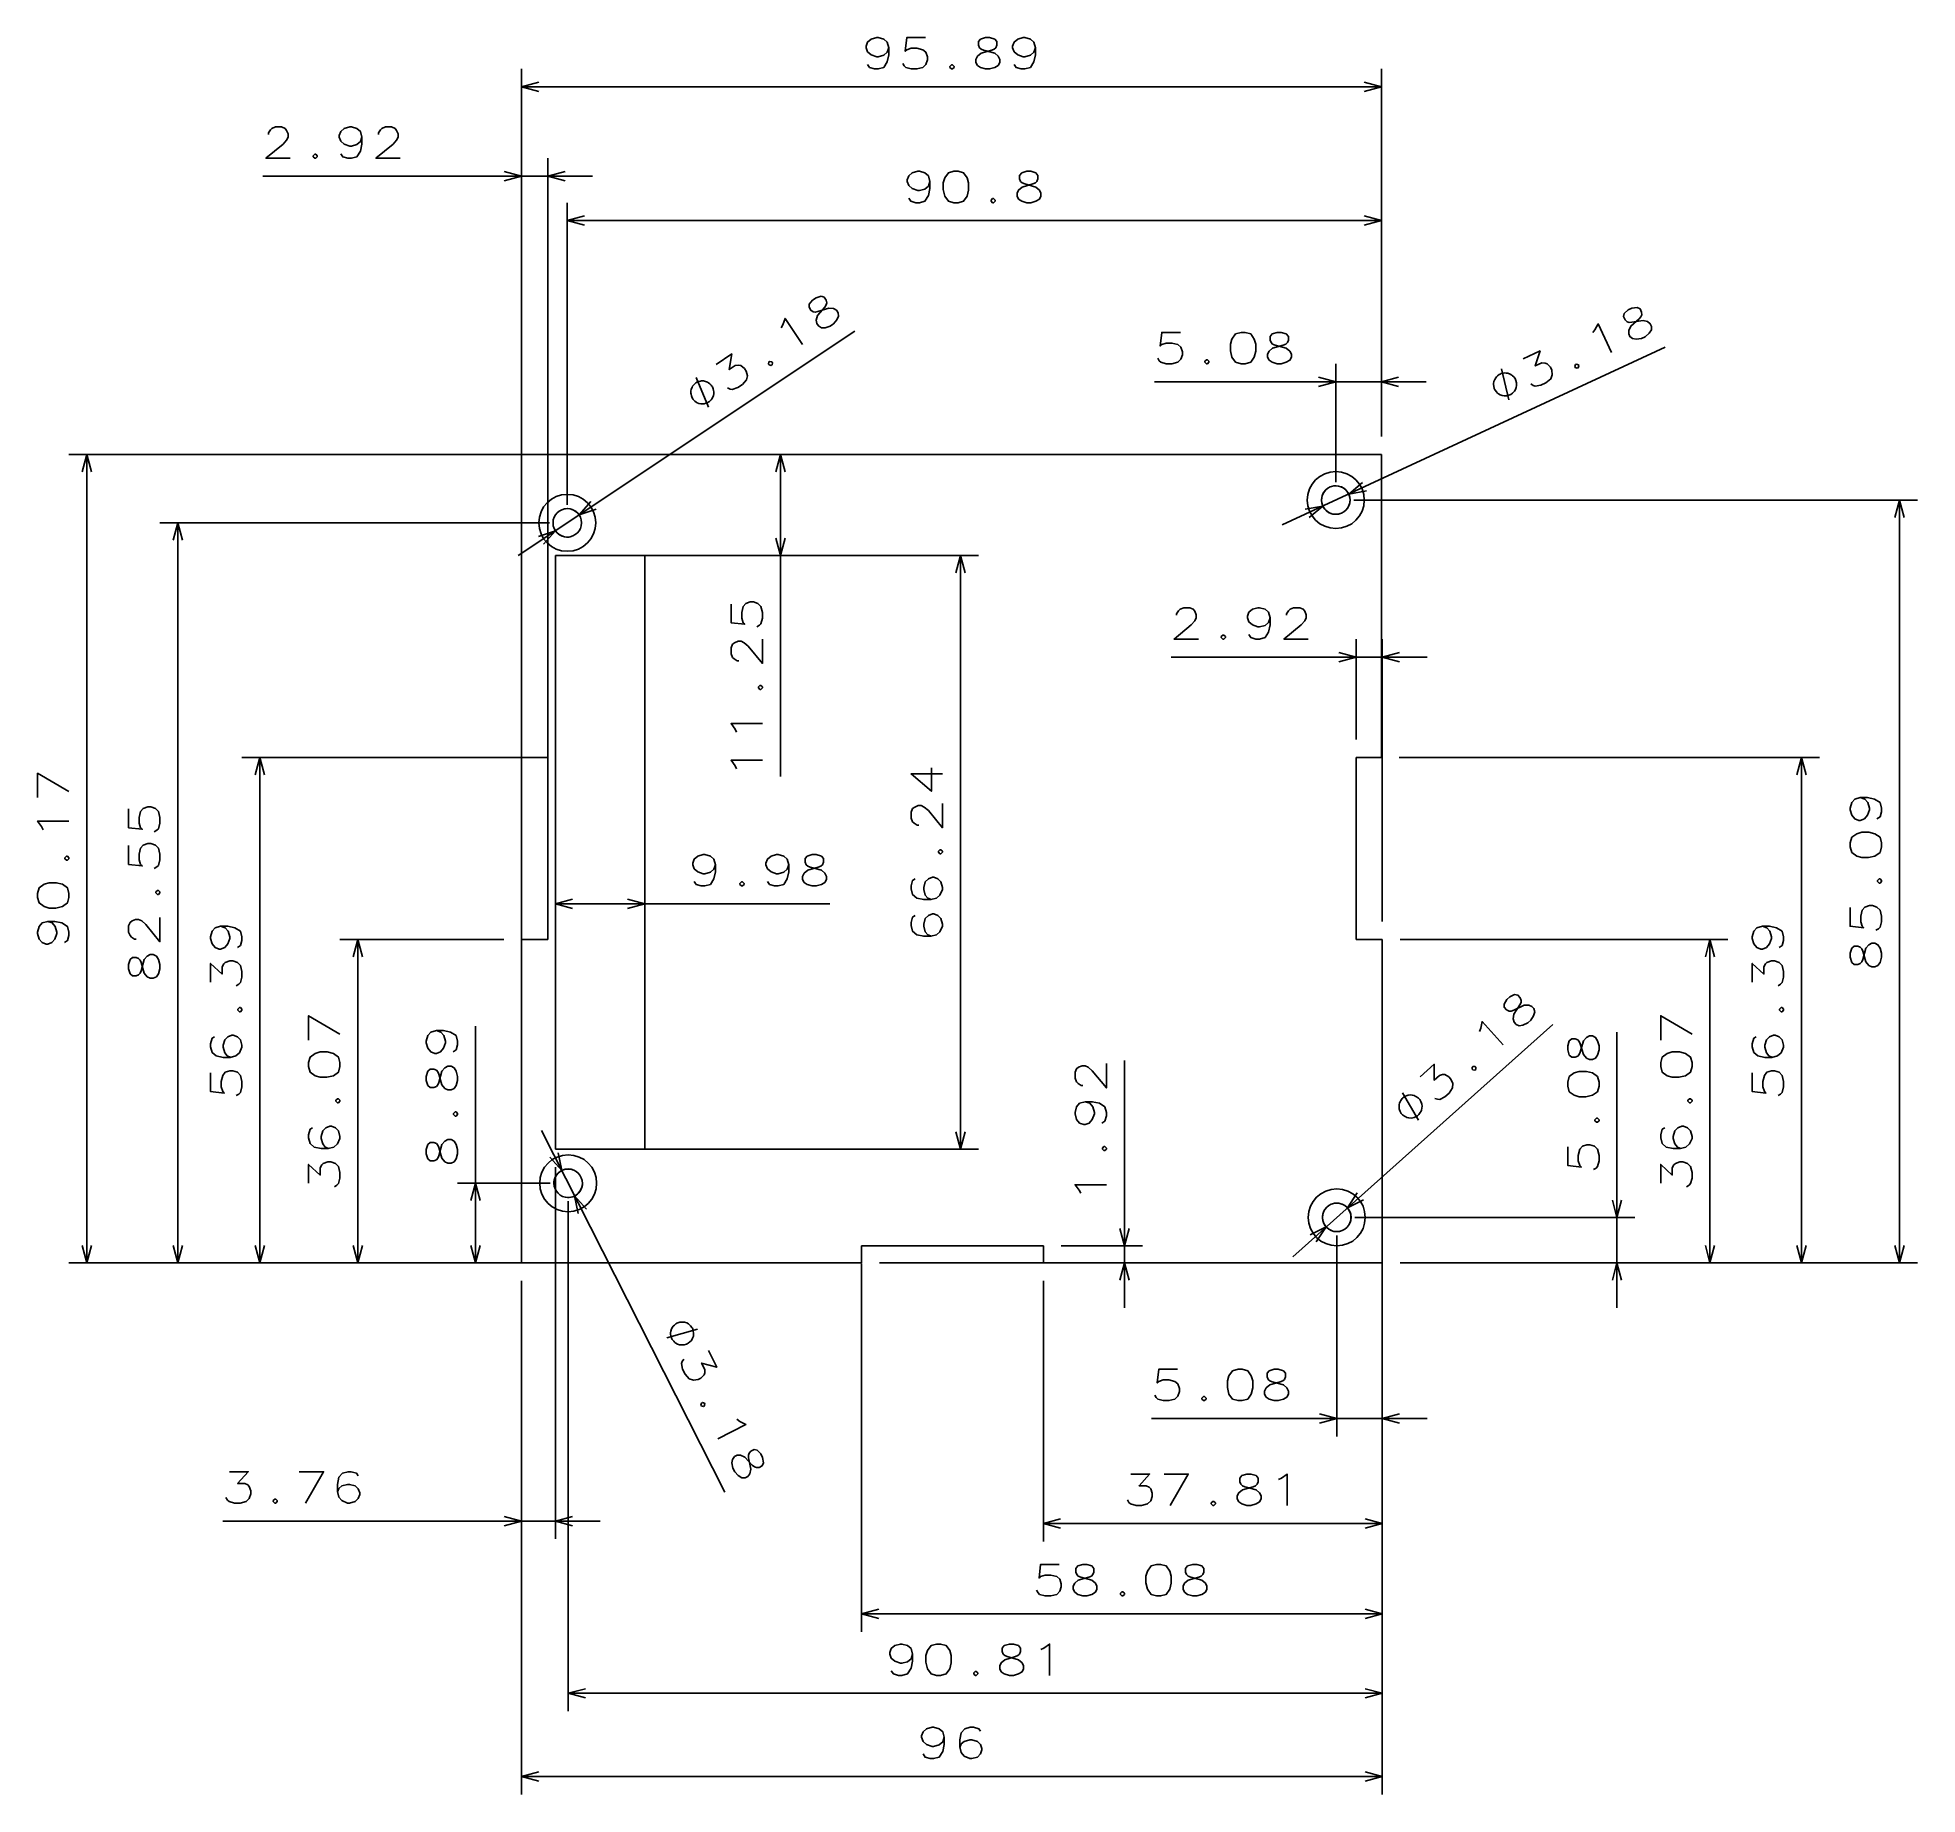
# Model space of a CAD drawing. Extents: x 21 to 231, y 6 to 201.
import ezdxf

# ---------------------------------------------------------------- set-up
doc = ezdxf.new("R2010")
doc.units = 0
doc.layers.get('0').update_dxf_attribs({"linetype": 'CONTINUOUS'})

msp = doc.modelspace()

# ---------------------------------------------------------------- linework, layer by layer
at = {"color": 3}
for p, q in [((74.950531, 156.969513), (74.950531, 197.973053)), ((170.84053, 156.969513), (170.84053, 197.973053)), ((74.950531, 195.973053), (170.84053, 195.973053)), ((74.950531, 66.799507), (74.950531, 188.01416)), ((77.870529, 102.869507), (77.870529, 188.01416)), ((46.088593, 186.01416), (82.870529, 186.01416)), ((80.040527, 149.349518), (80.040527, 183.056824)), ((170.84053, 156.969513), (170.84053, 183.056824)), ((80.040527, 181.056824), (170.84053, 181.056824)), ((74.557106, 143.694366), (112.104866, 168.722992)), ((159.782745, 147.115662), (202.489182, 166.93248)), ((145.554642, 163.084305), (175.84053, 163.084305)), ((168.84053, 154.969513), (24.461411, 154.969513)), ((26.461411, 64.799507), (26.461411, 154.969513)), ((76.950531, 154.969513), (105.811295, 154.969513)), ((103.811295, 119.068535), (103.811295, 154.969513)), ((167.760529, 149.889496), (230.633057, 149.889496)), ((228.633057, 64.799507), (228.633057, 149.889496)), ((78.040527, 147.349518), (34.602402, 147.349518)), ((36.602402, 64.799507), (36.602402, 147.349518)), ((80.710533, 143.719513), (125.894424, 143.719513)), ((80.710533, 143.719513), (105.811295, 143.719513)), ((123.894424, 77.479507), (123.894424, 143.719513)), ((78.710533, 141.719513), (78.710533, 102.848465)), ((88.690529, 141.719513), (88.690529, 102.848465)), ((170.950531, 102.869507), (170.950531, 134.381714)), ((147.382141, 132.381714), (175.950531, 132.381714)), ((75.870529, 121.189507), (43.749176, 121.189507)), ((45.749176, 64.799507), (45.749176, 121.189507)), ((172.84053, 121.189507), (219.712433, 121.189507)), ((217.712433, 64.799507), (217.712433, 121.189507)), ((78.710533, 104.848465), (109.338921, 104.848465)), ((56.685532, 64.799507), (56.685532, 100.869507)), ((172.950531, 100.869507), (209.497162, 100.869507)), ((207.497162, 64.799507), (207.497162, 100.869507)), ((170.950531, 98.869507), (170.950531, 45.442513)), ((170.950531, 98.869507), (170.950531, 14.796417)), ((170.950531, 98.869507), (170.950531, 23.667656)), ((69.809158, 64.799507), (69.809158, 91.225449)), ((160.953751, 65.491646), (189.97525, 91.391197)), ((197.124039, 59.799507), (197.124039, 90.527893)), ((142.184189, 59.799507), (142.184189, 87.367897)), ((77.158653, 79.566284), (97.619888, 39.24065)), ((80.710533, 77.479507), (125.894424, 77.479507)), ((78.710533, 75.479507), (78.710533, 34.013008)), ((80.140533, 71.689507), (80.140533, 14.796417)), ((167.870529, 69.879509), (199.124039, 69.879509)), ((165.870529, 67.879509), (165.870529, 45.442513)), ((110.870529, 64.799507), (24.461411, 64.799507)), ((110.870529, 64.799507), (34.602402, 64.799507)), ((110.870529, 64.799507), (43.749176, 64.799507)), ((110.870529, 64.799507), (67.809158, 64.799507)), ((112.870529, 64.719505), (112.870529, 23.667656)), ((114.870529, 64.799507), (144.184189, 64.799507)), ((172.950531, 64.799507), (209.497162, 64.799507)), ((172.950531, 64.799507), (199.124039, 64.799507)), ((172.950531, 64.799507), (230.633057, 64.799507)), ((172.950531, 64.799507), (219.712433, 64.799507)), ((74.950531, 62.799507), (74.950531, 5.521938)), ((74.950531, 62.799507), (74.950531, 34.013008)), ((133.140533, 62.799507), (133.140533, 33.748608)), ((170.950531, 62.799507), (170.950531, 33.748608)), ((170.950531, 62.799507), (170.950531, 5.521938)), ((145.222137, 47.442513), (175.950531, 47.442513)), ((41.635574, 36.013008), (83.710533, 36.013008)), ((133.140533, 35.748608), (170.950531, 35.748608)), ((112.870529, 25.667656), (170.950531, 25.667656)), ((80.140533, 16.796417), (170.950531, 16.796417)), ((74.950531, 7.521938), (170.950531, 7.521938))]:
    msp.add_line(p, q, dxfattribs=at)
at = {"color": 3, "ltscale": 0.32987}
msp.add_line((165.760529, 151.889496), (165.760529, 165.084305), dxfattribs=at)
at = {"color": 3, "ltscale": 0.20287}
msp.add_line((170.84053, 156.969513), (170.84053, 165.084305), dxfattribs=at)
at = {"color": 7}
for p, q in [((74.950531, 154.969513), (170.84053, 154.969513)), ((74.950531, 121.189507), (74.950531, 154.969513)), ((170.84053, 154.969513), (170.84053, 121.189507)), ((78.710533, 77.479507), (78.710533, 143.719513)), ((88.690529, 143.719513), (88.690529, 77.479507)), ((77.870529, 100.869507), (77.870529, 121.189507)), ((168.030533, 121.189507), (168.030533, 100.869507)), ((74.950531, 64.799507), (74.950531, 100.869507)), ((170.950531, 100.869507), (170.950531, 64.799507)), ((133.140533, 66.719505), (112.870529, 66.719505)), ((112.870529, 64.799507), (74.950531, 64.799507)), ((170.950531, 64.799507), (133.140533, 64.799507))]:
    msp.add_line(p, q, dxfattribs=at)
at = {"color": 7, "ltscale": 0.2495}
for p, q in [((78.710533, 143.719513), (88.690529, 143.719513)), ((88.690529, 77.479507), (78.710533, 77.479507))]:
    msp.add_line(p, q, dxfattribs=at)
at = {"color": 3, "ltscale": 0.279805}
msp.add_line((168.030533, 123.189507), (168.030533, 134.381714), dxfattribs=at)
at = {"color": 7, "ltscale": 0.073}
for p, q in [((77.870529, 121.189507), (74.950531, 121.189507)), ((74.950531, 100.869507), (77.870529, 100.869507)), ((168.030533, 100.869507), (170.950531, 100.869507))]:
    msp.add_line(p, q, dxfattribs=at)
at = {"color": 7, "ltscale": 0.07025}
msp.add_line((170.84053, 121.189507), (168.030533, 121.189507), dxfattribs=at)
at = {"color": 3, "ltscale": 0.456625}
for p, q in [((72.950531, 100.869507), (54.685532, 100.869507)), ((72.950531, 64.799507), (54.685532, 64.799507))]:
    msp.add_line(p, q, dxfattribs=at)
at = {"color": 3, "ltscale": 0.258284}
msp.add_line((78.140533, 73.689507), (67.809158, 73.689507), dxfattribs=at)
at = {"color": 7, "ltscale": 0.048}
for p, q in [((112.870529, 66.719505), (112.870529, 64.799507)), ((133.140533, 64.799507), (133.140533, 66.719505))]:
    msp.add_line(p, q, dxfattribs=at)
at = {"color": 3, "ltscale": 0.226091}
msp.add_line((135.140533, 66.719505), (144.184189, 66.719505), dxfattribs=at)
at = {"color": 3}
for points in [[(115.906822, 200.344025), (115.737465, 200.964996), (115.3423, 201.303711), (114.721336, 201.473053), (114.551987, 201.473053), (113.931015, 201.303711), (113.535858, 200.964996), (113.366501, 200.513397), (113.366501, 200.344025), (113.535858, 199.892426), (113.931015, 199.553711), (114.551987, 199.327911), (114.721336, 199.327911), (115.3423, 199.497253), (115.737465, 199.835968), (115.906822, 200.344025), (115.906815, 199.553711), (115.737465, 198.763397), (115.3423, 198.142426), (114.721336, 197.973053), (114.326172, 197.973053), (113.761658, 198.142426), (113.535858, 198.48114)], [(117.453598, 198.594025), (117.622955, 198.311768), (117.792305, 198.142426), (118.413269, 197.973053), (119.034241, 197.973053), (119.711655, 198.142426), (120.050369, 198.48114), (120.219727, 198.989197), (120.219727, 199.327911), (120.050369, 199.835968), (119.711655, 200.118225), (119.034241, 200.287567), (118.413269, 200.287567), (117.905212, 200.118225), (117.735855, 199.948853), (117.905212, 201.473053), (119.993919, 201.473053)], [(125.79715, 198.368225), (125.627792, 198.70694), (125.627792, 199.045654), (125.79715, 199.384338), (126.192307, 199.723053), (127.377792, 200.061768), (127.660049, 200.174683), (127.829407, 200.344025), (127.942307, 200.626282), (127.942307, 201.021454), (127.716499, 201.303711)], [(126.135849, 201.303711), (125.910049, 201.021454), (125.910049, 200.626282), (126.022949, 200.344025), (126.192307, 200.174683), (126.474564, 200.061768), (127.716499, 199.723053)], [(127.716499, 201.303711), (127.151978, 201.473053), (126.700371, 201.473053), (126.135849, 201.303711)], [(132.255219, 200.344025), (132.085846, 200.964996), (131.690689, 201.303711), (131.069733, 201.473053), (130.900375, 201.473053), (130.279404, 201.303711), (129.884247, 200.964996), (129.71489, 200.513397), (129.71489, 200.344025), (129.884247, 199.892426), (130.279404, 199.553711), (130.900375, 199.327911), (131.069733, 199.327911), (131.690689, 199.497253), (132.085846, 199.835968), (132.255219, 200.344025), (132.255203, 199.553711), (132.085846, 198.763397), (131.690689, 198.142426), (131.069733, 197.973053), (130.674561, 197.973053), (130.110046, 198.142426), (129.884247, 198.48114)], [(128.111664, 199.384338), (127.716499, 199.723053)], [(128.111664, 199.384338), (128.281006, 199.045654), (128.281006, 198.70694), (128.111664, 198.368225), (127.716499, 198.142426)], [(122.895531, 198.424683), (122.726181, 198.25531)], [(122.726181, 198.25531), (122.726181, 198.142426)], [(122.726181, 198.142426), (122.895531, 197.973053)], [(122.895531, 198.424683), (123.008438, 198.424683)], [(122.895531, 197.973053), (123.008438, 197.973053)], [(123.177788, 198.25531), (123.008438, 198.424683)], [(123.008438, 197.973053), (123.177788, 198.142426)], [(123.177788, 198.25531), (123.177788, 198.142426)], [(125.79715, 198.368225), (126.135849, 198.142426), (126.700371, 197.973053), (127.151978, 197.973053), (127.716499, 198.142426)], [(76.882385, 196.490692), (74.950531, 195.973053), (76.882385, 195.455414)], [(168.908676, 195.455414), (170.84053, 195.973053), (168.908676, 196.490692)], [(49.136978, 188.01416), (46.427307, 188.01416), (48.346657, 189.594803), (48.741821, 190.046417), (48.911179, 190.385132), (48.911179, 190.723846), (48.741821, 191.118988), (48.572464, 191.344803), (48.177307, 191.51416), (47.499886, 191.51416), (47.104721, 191.344803), (46.935371, 191.175446), (46.709564, 190.836731), (46.709564, 190.667389)], [(57.141823, 190.385132), (56.972466, 191.006104), (56.577309, 191.344803), (55.956337, 191.51416), (55.78698, 191.51416), (55.166016, 191.344803), (54.770851, 191.006104), (54.601501, 190.554474), (54.601501, 190.385132), (54.770851, 189.933517), (55.166016, 189.594803), (55.78698, 189.368988), (55.956337, 189.368988), (56.577301, 189.538361), (56.972466, 189.87706), (57.141823, 190.385132), (57.141823, 189.594803), (56.972466, 188.804474), (56.577301, 188.183517), (55.956337, 188.01416), (55.561172, 188.01416), (54.996658, 188.183517), (54.770851, 188.522217)], [(61.39827, 188.01416), (58.688599, 188.01416), (60.607948, 189.594803), (61.003113, 190.046417), (61.17247, 190.385132), (61.17247, 190.723846), (61.003113, 191.118988), (60.833755, 191.344803), (60.438599, 191.51416), (59.761177, 191.51416), (59.366013, 191.344803), (59.196663, 191.175446), (58.970856, 190.836731), (58.970856, 190.667389)], [(51.86924, 188.465775), (51.699883, 188.296417)], [(51.699883, 188.296417), (51.699883, 188.183517)], [(51.699883, 188.183517), (51.86924, 188.01416)], [(51.86924, 188.465775), (51.98214, 188.465775)], [(51.86924, 188.01416), (51.98214, 188.01416)], [(52.151497, 188.296417), (51.98214, 188.465775)], [(51.98214, 188.01416), (52.151497, 188.183517)], [(52.151497, 188.296417), (52.151497, 188.183517)], [(73.018677, 185.496521), (74.950531, 186.01416), (73.018677, 186.531799)], [(79.802383, 186.531799), (77.870529, 186.01416), (79.802383, 185.496521)], [(120.495377, 185.427795), (120.326019, 186.048767), (119.930862, 186.387482), (119.309891, 186.556824), (119.140533, 186.556824), (118.519569, 186.387482), (118.124405, 186.048767), (117.955048, 185.597153), (117.955048, 185.427795), (118.124405, 184.976196), (118.519569, 184.637482), (119.140533, 184.411667), (119.309891, 184.411667), (119.930862, 184.581024), (120.326019, 184.919739), (120.495377, 185.427795), (120.495377, 184.637482), (120.326019, 183.847153), (119.930862, 183.226196), (119.309891, 183.056824), (118.914734, 183.056824), (118.350212, 183.226196), (118.124405, 183.564896)], [(130.385696, 183.451996), (130.216339, 183.79071), (130.216339, 184.12941), (130.385696, 184.468124), (130.780853, 184.806824), (131.966339, 185.145538), (132.248596, 185.258453), (132.417953, 185.427795), (132.530853, 185.710052), (132.530853, 186.105225), (132.305054, 186.387482)], [(130.724411, 186.387482), (130.498596, 186.105225), (130.498596, 185.710052), (130.611511, 185.427795), (130.780853, 185.258453), (131.06311, 185.145538), (132.305054, 184.806824)], [(132.305054, 186.387482), (131.74054, 186.556824), (131.288925, 186.556824), (130.724411, 186.387482)], [(132.700211, 184.468124), (132.305054, 184.806824)], [(127.484085, 183.508453), (127.314728, 183.339081)], [(127.314728, 183.339081), (127.314728, 183.226196)], [(127.314728, 183.226196), (127.484085, 183.056824)], [(127.484085, 183.508453), (127.596985, 183.508453)], [(127.484085, 183.056824), (127.596985, 183.056824)], [(127.766342, 183.339081), (127.596985, 183.508453)], [(127.596985, 183.056824), (127.766342, 183.226196)], [(127.766342, 183.339081), (127.766342, 183.226196)], [(130.385696, 183.451996), (130.724411, 183.226196), (131.288925, 183.056824), (131.74054, 183.056824), (132.305054, 183.226196)], [(132.700211, 184.468124), (132.869568, 184.12941), (132.869568, 183.79071), (132.700211, 183.451996), (132.305054, 183.226196)], [(81.972382, 181.574463), (80.040527, 181.056824), (81.972382, 180.5392)], [(168.908676, 180.5392), (170.84053, 181.056824), (168.908676, 181.574463)], [(108.349686, 172.626251), (107.786026, 172.454056), (107.410248, 172.203568), (107.034454, 171.749542)], [(108.380791, 169.11911), (108.052002, 169.307007), (107.864136, 169.588837), (107.817192, 169.964615), (107.95813, 170.465622), (108.756691, 171.404984), (108.928925, 171.655487), (108.975914, 171.890335), (108.9133, 172.18782), (108.69413, 172.516632), (108.349686, 172.626251)], [(104.072044, 169.435638), (104.338249, 170.155823), (106.279533, 167.24353)], [(107.034454, 171.749542), (107.00312, 171.389435), (107.222298, 171.060623), (107.472794, 170.888397), (107.707642, 170.8414), (108.005127, 170.904022), (109.226395, 171.31102)], [(108.380791, 169.11911), (108.787872, 169.11908), (109.351524, 169.291275), (109.72731, 169.541763), (110.103096, 169.995789)], [(109.743057, 171.248352), (109.226395, 171.31102)], [(109.743057, 171.248352), (110.071846, 171.060455), (110.259712, 170.778625), (110.306656, 170.402863), (110.103096, 169.995789)], [(197.941101, 170.698639), (197.855072, 170.347565), (198.021408, 169.989105), (198.242615, 169.780594), (198.467529, 169.698257), (198.771088, 169.714661), (200.040222, 169.930161)], [(199.374893, 171.363953), (198.791534, 171.279968), (198.381882, 171.089874), (197.941101, 170.698639)], [(198.869446, 167.893295), (198.573257, 168.129257), (198.430679, 168.436493), (198.441742, 168.815033), (198.657623, 169.288605), (199.590408, 170.094833), (199.79892, 170.316055), (199.881256, 170.540955), (199.864868, 170.844513), (199.698532, 171.202972), (199.374893, 171.363953)], [(200.541229, 169.789246), (200.040222, 169.930161)], [(103.88414, 169.106842), (104.072044, 169.435638)], [(145.893356, 165.705261), (146.062714, 165.423004), (146.232056, 165.253662), (146.853027, 165.084305), (147.473999, 165.084305), (148.151413, 165.253662), (148.490128, 165.592377), (148.659485, 166.100433), (148.659485, 166.439148), (148.490128, 166.947205), (148.151413, 167.229462), (147.473999, 167.398819), (146.853027, 167.398819), (146.344971, 167.229462), (146.175613, 167.06012), (146.344971, 168.584305), (148.43367, 168.584305)], [(158.324005, 165.479462), (158.154648, 165.818176), (158.154648, 166.156891), (158.324005, 166.495605), (158.719162, 166.834305), (159.904648, 167.173004), (160.186905, 167.285919), (160.356262, 167.455261), (160.469162, 167.737534), (160.469162, 168.13269), (160.243347, 168.414948)], [(158.662704, 168.414948), (158.436905, 168.13269), (158.436905, 167.737534), (158.549805, 167.455261), (158.719162, 167.285919), (159.001419, 167.173004), (160.243347, 166.834305)], [(160.243347, 168.414948), (159.678833, 168.584305), (159.227219, 168.584305), (158.662704, 168.414948)], [(194.423782, 168.568665), (194.659744, 168.864853)], [(194.659744, 168.864853), (195.032928, 169.535889), (196.506134, 166.361038)], [(198.869446, 167.893295), (199.271729, 167.831039), (199.855087, 167.915039), (200.26474, 168.105118), (200.705536, 168.496353)], [(200.541229, 169.789246), (200.837418, 169.553284), (200.979996, 169.246033), (200.968933, 168.867523), (200.705536, 168.496353)], [(97.912224, 162.412323), (98.209694, 162.271393), (98.444542, 162.224411), (99.055176, 162.427917), (99.571869, 162.772339), (100.041603, 163.288971), (100.135574, 163.758682), (99.994698, 164.27536), (99.806831, 164.55719), (99.384109, 164.886017), (99.149261, 164.933014), (98.773499, 164.886047), (98.115883, 164.447693), (98.382149, 166.185608), (96.644173, 165.0271)], [(160.638519, 166.495605), (160.243347, 166.834305)], [(160.638519, 166.495605), (160.807877, 166.156891), (160.807877, 165.818176), (160.638519, 165.479462), (160.243347, 165.253662)], [(187.498566, 162.865875), (187.770996, 162.681122), (187.995895, 162.598785), (188.630463, 162.706543), (189.193741, 162.967926), (189.736938, 163.406677), (189.901627, 163.856476), (189.841385, 164.388641), (189.698822, 164.695877), (189.331345, 165.085464), (189.106445, 165.167801), (188.727921, 165.178848), (188.011017, 164.846191), (188.539856, 166.522949), (186.645187, 165.643768)], [(95.783653, 160.247177), (94.424835, 163.547729)], [(102.534294, 165.28978), (102.487312, 165.054932)], [(102.487312, 165.054932), (102.549934, 164.960983)], [(102.534294, 165.28978), (102.628242, 165.352402)], [(102.549934, 164.960983), (102.784782, 164.914001)], [(102.863091, 165.30542), (102.628242, 165.352402)], [(102.784782, 164.914001), (102.878731, 164.976624)], [(102.863091, 165.30542), (102.925713, 165.211472)], [(102.878731, 164.976624), (102.925713, 165.211472)], [(151.335297, 165.535919), (151.165939, 165.366562)], [(151.165939, 165.366562), (151.165939, 165.253662)], [(151.165939, 165.253662), (151.335297, 165.084305)], [(151.335297, 165.535919), (151.448196, 165.535919)], [(151.335297, 165.084305), (151.448196, 165.084305)], [(151.617554, 165.366562), (151.448196, 165.535919)], [(151.448196, 165.084305), (151.617554, 165.253662)], [(151.617554, 165.366562), (151.617554, 165.253662)], [(158.324005, 165.479462), (158.662704, 165.253662), (159.227219, 165.084305), (159.678833, 165.084305), (160.243347, 165.253662)], [(163.828674, 162.566666), (165.760529, 163.084305), (163.828674, 163.601944)], [(172.772385, 163.601944), (170.84053, 163.084305), (172.772385, 162.566666)], [(185.063995, 161.051605), (184.225769, 164.521088)], [(192.506226, 165.002853), (192.423889, 164.777954)], [(192.423889, 164.777954), (192.471405, 164.675537)], [(192.471405, 164.675537), (192.69632, 164.593201)], [(192.506226, 165.002853), (192.608643, 165.050385)], [(192.833542, 164.968033), (192.608643, 165.050385)], [(192.69632, 164.593201), (192.798737, 164.640717)], [(192.798737, 164.640717), (192.881073, 164.865631)], [(192.833542, 164.968033), (192.881073, 164.865631)], [(26.97905, 153.037659), (26.461411, 154.969513), (25.943771, 153.037659)], [(104.328934, 153.037659), (103.811295, 154.969513), (103.293655, 153.037659)], [(168.73732, 151.841461), (167.20282, 150.558762), (169.17308, 150.902359)], [(82.683899, 149.733612), (81.363541, 148.2314), (83.25811, 148.872192)], [(162.783737, 147.937561), (164.318237, 149.220245), (162.347977, 148.876648)], [(229.150696, 147.957657), (228.633057, 149.889496), (228.115417, 147.957657)], [(37.120041, 145.417664), (36.602402, 147.349518), (36.084763, 145.417664)], [(77.397163, 144.965393), (78.717522, 146.467621), (76.822952, 145.826828)], [(103.293655, 145.651367), (103.811295, 143.719513), (104.328934, 145.651367)], [(124.412064, 141.787659), (123.894424, 143.719513), (123.376785, 141.787659)], [(101.190331, 135.755646), (101.472588, 135.924988), (101.641937, 136.094345), (101.811295, 136.715302), (101.811295, 137.336273), (101.641937, 138.013702), (101.30323, 138.352417), (100.795166, 138.521759), (100.456459, 138.521759), (99.948395, 138.352417), (99.66613, 138.013702), (99.49678, 137.336273), (99.49678, 136.715302), (99.66613, 136.207245), (99.835487, 136.037903), (98.311295, 136.207245), (98.311295, 138.295959)], [(150.430527, 134.381714), (147.720856, 134.381714), (149.640213, 135.962357), (150.03537, 136.413971), (150.204727, 136.752686), (150.204727, 137.0914), (150.03537, 137.486542), (149.866013, 137.712357), (149.470856, 137.881714), (148.793427, 137.881714), (148.39827, 137.712357), (148.228912, 137.542999), (148.003113, 137.204285), (148.003113, 137.034943)], [(158.435364, 136.752686), (158.266022, 137.373657), (157.87085, 137.712357), (157.249878, 137.881714), (157.080536, 137.881714), (156.459564, 137.712357), (156.064407, 137.373657), (155.89505, 136.922028), (155.89505, 136.752686), (156.064407, 136.301071), (156.459564, 135.962357), (157.080536, 135.736542), (157.249878, 135.736542), (157.87085, 135.905914), (158.266022, 136.244614), (158.435364, 136.752686), (158.435364, 135.962357), (158.266022, 135.172028), (157.87085, 134.551071), (157.249878, 134.381714), (156.854721, 134.381714), (156.290207, 134.551071), (156.064407, 134.889771)], [(162.691818, 134.381714), (159.982147, 134.381714), (161.901505, 135.962357), (162.296661, 136.413971), (162.466019, 136.752686), (162.466019, 137.0914), (162.296661, 137.486542), (162.127304, 137.712357), (161.732147, 137.881714), (161.054718, 137.881714), (160.659561, 137.712357), (160.490204, 137.542999), (160.264404, 137.204285), (160.264404, 137.034943)], [(101.811295, 134.378204), (101.811295, 131.668549), (100.230652, 133.587891), (99.779037, 133.983063), (99.440331, 134.152405), (99.101616, 134.152405), (98.706459, 133.983063), (98.480652, 133.81369), (98.311295, 133.418549), (98.311295, 132.741119), (98.480652, 132.345947), (98.650002, 132.176605), (98.988716, 131.950806), (99.158066, 131.950806)], [(153.162781, 134.833328), (152.993439, 134.663971)], [(152.993439, 134.663971), (152.993439, 134.551071)], [(152.993439, 134.551071), (153.162781, 134.381714)], [(153.162781, 134.833328), (153.275696, 134.833328)], [(153.162781, 134.381714), (153.275696, 134.381714)], [(153.445053, 134.663971), (153.275696, 134.833328)], [(153.275696, 134.381714), (153.445053, 134.551071)], [(153.445053, 134.663971), (153.445053, 134.551071)], [(166.098679, 131.864075), (168.030533, 132.381714), (166.098679, 132.899353)], [(172.882385, 132.899353), (170.950531, 132.381714), (172.882385, 131.864075)], [(101.529037, 129.218536), (101.35968, 129.049179)], [(101.35968, 128.936279), (101.35968, 129.049179)], [(101.35968, 128.936279), (101.529037, 128.766922)], [(101.529037, 129.218536), (101.641937, 129.218536)], [(101.529037, 128.766922), (101.641937, 128.766922)], [(101.811295, 129.049179), (101.641937, 129.218536)], [(101.641937, 128.766922), (101.811295, 128.936279)], [(101.811295, 128.936279), (101.811295, 129.049179)], [(98.762909, 124.341118), (98.311295, 124.962082), (101.811295, 124.962082)], [(98.932259, 124.002411), (98.762909, 124.341118)], [(46.266815, 119.25766), (45.749176, 121.189507), (45.231544, 119.25766)], [(98.762909, 120.254021), (98.311295, 120.874985), (101.811295, 120.874985)], [(98.932259, 119.915314), (98.762909, 120.254021)], [(120.652489, 120.01564), (120.652489, 117.418869), (118.394424, 119.338226), (120.087975, 119.338226), (121.894424, 119.338226)], [(218.230072, 119.25766), (217.712433, 121.189507), (217.194794, 119.25766)], [(20.961411, 116.703857), (20.961411, 119.413544), (24.461411, 117.381287)], [(33.98143, 112.89386), (34.263687, 113.063217), (34.433044, 113.232574), (34.602402, 113.853546), (34.602402, 114.47451), (34.433044, 115.151932), (34.09433, 115.490639), (33.586273, 115.659988), (33.247559, 115.659988), (32.739502, 115.490639), (32.457245, 115.151932), (32.287888, 114.47451), (32.287888, 113.853546), (32.457245, 113.345474), (32.626602, 113.176117), (31.102402, 113.345474), (31.102402, 115.434189)], [(121.894424, 116.041443), (121.894424, 113.331772), (120.313782, 115.251129), (119.862167, 115.646286), (119.523453, 115.815643), (119.184746, 115.815643), (118.789581, 115.646286), (118.563782, 115.476929), (118.394424, 115.081772), (118.394424, 114.40435), (118.563782, 114.009186), (118.733139, 113.839828), (119.071838, 113.614029), (119.241196, 113.614029)], [(224.262085, 116.704185), (223.641113, 116.534828), (223.302399, 116.139664), (223.133057, 115.5187), (223.133057, 115.34935), (223.302399, 114.728378), (223.641113, 114.333221), (224.092728, 114.163864), (224.262085, 114.163864), (224.713699, 114.333221), (225.052399, 114.728378), (225.278214, 115.34935), (225.278214, 115.5187), (225.108856, 116.139664), (224.770142, 116.534828), (224.262085, 116.704185), (225.052399, 116.704178), (225.842728, 116.534828), (226.463699, 116.139664), (226.633057, 115.5187), (226.633057, 115.123535), (226.463699, 114.559021), (226.124985, 114.333221)], [(21.413025, 113.463539), (20.961411, 114.084503), (24.461411, 114.084503)], [(21.582382, 113.124832), (21.413025, 113.463539)], [(33.98143, 108.806763), (34.263687, 108.97612), (34.433044, 109.145477), (34.602402, 109.766449), (34.602402, 110.387413), (34.433044, 111.064835), (34.09433, 111.403542), (33.586273, 111.572891), (33.247559, 111.572891), (32.739502, 111.403542), (32.457245, 111.064835), (32.287888, 110.387413), (32.287888, 109.766449), (32.457245, 109.258377), (32.626602, 109.08902), (31.102402, 109.258377), (31.102402, 111.347092)], [(24.179153, 110.166763), (24.009796, 109.997406)], [(24.009796, 109.884506), (24.009796, 109.997406)], [(24.009796, 109.884506), (24.179153, 109.715149)], [(24.179153, 110.166763), (24.292053, 110.166763)], [(24.179153, 109.715149), (24.292053, 109.715149)], [(24.461411, 109.997406), (24.292053, 110.166763)], [(24.292053, 109.715149), (24.461411, 109.884506)], [(24.461411, 109.884506), (24.461411, 109.997406)], [(96.569565, 109.219437), (96.400208, 109.840408), (96.005051, 110.179115), (95.384079, 110.348465), (95.214722, 110.348465), (94.593758, 110.179115), (94.198593, 109.840408), (94.029243, 109.388794), (94.029243, 109.219437), (94.198593, 108.767822), (94.593758, 108.429115), (95.214722, 108.203308), (95.384079, 108.203308), (96.005043, 108.372665), (96.400208, 108.711372), (96.569565, 109.219437), (96.569565, 108.429115), (96.400208, 107.638794), (96.005043, 107.017822), (95.384079, 106.848465), (94.988914, 106.848465), (94.4244, 107.017822), (94.198593, 107.356537)], [(104.743759, 109.219437), (104.574402, 109.840408), (104.179245, 110.179115), (103.558273, 110.348465), (103.388916, 110.348465), (102.767952, 110.179115), (102.372787, 109.840408), (102.203438, 109.388794), (102.203438, 109.219437), (102.372787, 108.767822), (102.767952, 108.429115), (103.388916, 108.203308), (103.558273, 108.203308), (104.179237, 108.372665), (104.574402, 108.711372), (104.743759, 109.219437), (104.743759, 108.429115), (104.574402, 107.638794), (104.179237, 107.017822), (103.558273, 106.848465), (103.163109, 106.848465), (102.598595, 107.017822), (102.372787, 107.356537)], [(106.459885, 107.243629), (106.290535, 107.582336), (106.290535, 107.921051), (106.459885, 108.259758), (106.855049, 108.598465), (108.040527, 108.93718), (108.322784, 109.050079), (108.492142, 109.219437), (108.605049, 109.501694), (108.605049, 109.896851), (108.379242, 110.179115)], [(106.798599, 110.179115), (106.572792, 109.896851), (106.572792, 109.501694), (106.685692, 109.219437), (106.855049, 109.050079), (107.137306, 108.93718), (108.379242, 108.598465)], [(108.379242, 110.179115), (107.814728, 110.348465), (107.363113, 110.348465), (106.798599, 110.179115)], [(121.612167, 110.881767), (121.44281, 110.712418)], [(121.44281, 110.59951), (121.44281, 110.712418)], [(121.44281, 110.59951), (121.612167, 110.430161)], [(121.612167, 110.881767), (121.725067, 110.881767)], [(121.612167, 110.430161), (121.725067, 110.430161)], [(121.894424, 110.712418), (121.725067, 110.881767)], [(121.725067, 110.430161), (121.894424, 110.59951)], [(121.894424, 110.59951), (121.894424, 110.712418)], [(99.471176, 107.300079), (99.301819, 107.130722)], [(99.301819, 107.130722), (99.301819, 107.017822)], [(99.301819, 107.017822), (99.471176, 106.848465)], [(99.471176, 107.300079), (99.584076, 107.300079)], [(99.753433, 107.130722), (99.584076, 107.300079)], [(99.584076, 106.848465), (99.753433, 107.017822)], [(99.753433, 107.130722), (99.753433, 107.017822)], [(106.459885, 107.243629), (106.798599, 107.017822), (107.363113, 106.848465), (107.814728, 106.848465), (108.379242, 107.017822)], [(108.774399, 108.259758), (108.379242, 108.598465)], [(108.774399, 108.259758), (108.943756, 107.921051), (108.943756, 107.582336), (108.774399, 107.243629), (108.379242, 107.017822)], [(118.846039, 107.641449), (118.563782, 107.472092), (118.394424, 106.85112), (118.394424, 106.512413), (118.563782, 105.891449), (119.015396, 105.496284), (119.80571, 105.326935), (120.596039, 105.326935), (121.21701, 105.496284), (121.612167, 105.834991), (121.894424, 106.455963), (121.894424, 106.681763), (121.725067, 107.302734), (121.38636, 107.641449), (120.934746, 107.810799), (120.765396, 107.810799), (120.313782, 107.641449), (119.975067, 107.302734), (119.80571, 106.681763), (119.80571, 106.455963), (119.975067, 105.834991), (120.257324, 105.496284), (120.652489, 105.326935)], [(226.3508, 107.626762), (226.181427, 107.457413)], [(226.181427, 107.344505), (226.181427, 107.457413)], [(226.181427, 107.344505), (226.3508, 107.175156)], [(226.3508, 107.626762), (226.463699, 107.626762)], [(226.3508, 107.175156), (226.463699, 107.175156)], [(226.633057, 107.457413), (226.463699, 107.626762)], [(226.463699, 107.175156), (226.633057, 107.344505)], [(226.633057, 107.344505), (226.633057, 107.457413)], [(34.320145, 106.356766), (34.150787, 106.187408)], [(34.150787, 106.074509), (34.150787, 106.187408)], [(34.150787, 106.074509), (34.320145, 105.905151)], [(34.320145, 106.356766), (34.433044, 106.356766)], [(34.320145, 105.905151), (34.433044, 105.905151)], [(34.602402, 106.187408), (34.433044, 106.356766)], [(34.433044, 105.905151), (34.602402, 106.074509)], [(34.602402, 106.074509), (34.602402, 106.187408)], [(80.64238, 105.366104), (78.710533, 104.848465), (80.64238, 104.330833)], [(86.758682, 104.330833), (88.690529, 104.848465), (86.758682, 105.366104)], [(99.471176, 106.848465), (99.584076, 106.848465)], [(22.090439, 102.895798), (21.469482, 102.72644), (21.130768, 102.331284), (20.961411, 101.710312), (20.961411, 101.540955), (21.130768, 100.919991), (21.469482, 100.524826), (21.921082, 100.355469), (22.090439, 100.355469), (22.542053, 100.524826), (22.880768, 100.919991), (23.106567, 101.540955), (23.106567, 101.710312), (22.93721, 102.331284), (22.598511, 102.72644), (22.090439, 102.895798), (22.880768, 102.895798), (23.671082, 102.72644), (24.292053, 102.331284), (24.461411, 101.710312), (24.461411, 101.315155), (24.292053, 100.750633), (23.953339, 100.524826)], [(34.602402, 103.342255), (34.602402, 100.632568), (33.021759, 102.551926), (32.570145, 102.94709), (32.23143, 103.11644), (31.892731, 103.11644), (31.497559, 102.94709), (31.271759, 102.777733), (31.102402, 102.382568), (31.102402, 101.705154), (31.271759, 101.309998), (31.441116, 101.14064), (31.779816, 100.914825), (31.949173, 100.914825)], [(118.846039, 103.554352), (118.563782, 103.384995), (118.394424, 102.764023), (118.394424, 102.425316), (118.563782, 101.804352), (119.015396, 101.409187), (119.80571, 101.239838), (120.596039, 101.239838), (121.21701, 101.409187), (121.612167, 101.747894), (121.894424, 102.368866), (121.894424, 102.594666), (121.725067, 103.215637), (121.38636, 103.554352), (120.934746, 103.723701), (120.765396, 103.723701), (120.313782, 103.554352), (119.975067, 103.215637), (119.80571, 102.594666), (119.80571, 102.368866), (119.975067, 101.747894), (120.257324, 101.409187), (120.652489, 101.239838)], [(226.012085, 101.902573), (226.294342, 102.07193), (226.463699, 102.24128), (226.633057, 102.862244), (226.633057, 103.483215), (226.463699, 104.160629), (226.124985, 104.499344), (225.616913, 104.668701), (225.278214, 104.668701), (224.770142, 104.499344), (224.487885, 104.160629), (224.318542, 103.483215), (224.318542, 102.862244), (224.487885, 102.354187), (224.657242, 102.18483), (223.133057, 102.354187), (223.133057, 104.442894)], [(41.378204, 102.354187), (40.757248, 102.18483), (40.418533, 101.789673), (40.249176, 101.168701), (40.249176, 100.999344), (40.418533, 100.37838), (40.757248, 99.983215), (41.208847, 99.813858), (41.378204, 99.813858), (41.829819, 99.983215), (42.168533, 100.37838), (42.394333, 100.999344), (42.394333, 101.168701), (42.224976, 101.789673), (41.886276, 102.18483), (41.378204, 102.354187), (42.168533, 102.354187), (42.958855, 102.18483), (43.579819, 101.789673), (43.749176, 101.168701), (43.749176, 100.773544), (43.579819, 100.209023), (43.241112, 99.983215)], [(57.203171, 98.937653), (56.685532, 100.869507), (56.167892, 98.937653)], [(208.014801, 98.937653), (207.497162, 100.869507), (206.979523, 98.937653)], [(213.341461, 102.354187), (212.72049, 102.18483), (212.381775, 101.789673), (212.212433, 101.168701), (212.212433, 100.999344), (212.381775, 100.37838), (212.72049, 99.983215), (213.172104, 99.813858), (213.341461, 99.813858), (213.793076, 99.983215), (214.131775, 100.37838), (214.35759, 100.999344), (214.35759, 101.168701), (214.188232, 101.789673), (213.849518, 102.18483), (213.341461, 102.354187), (214.131775, 102.354187), (214.922104, 102.18483), (215.543076, 101.789673), (215.712433, 101.168701), (215.712433, 100.773544), (215.543076, 100.209023), (215.204361, 99.983215)], [(31.271759, 98.634186), (31.102402, 98.069672), (31.102402, 97.618057), (31.271759, 97.053543)], [(34.207245, 96.714828), (33.86853, 96.545471), (33.529816, 96.545471), (33.191116, 96.714828), (32.852402, 97.109993), (32.513687, 98.295471), (32.400787, 98.577728), (32.23143, 98.747086), (31.949173, 98.859993), (31.554016, 98.859993), (31.271759, 98.634186)], [(31.271759, 97.053543), (31.554016, 96.827728), (31.949173, 96.827728), (32.23143, 96.940636), (32.400787, 97.109993), (32.513687, 97.39225), (32.852402, 98.634186)], [(33.191116, 99.029343), (32.852402, 98.634186)], [(33.191116, 99.029343), (33.529816, 99.1987), (33.86853, 99.1987), (34.207245, 99.029343), (34.433044, 98.634186)], [(34.207245, 96.714828), (34.433044, 97.053543), (34.602402, 97.618057), (34.602402, 98.069672), (34.433044, 98.634186)], [(223.302399, 99.904182), (223.133057, 99.339661), (223.133057, 98.888054), (223.302399, 98.323532)], [(226.237885, 97.984833), (225.89917, 97.815475), (225.560471, 97.815475), (225.221756, 97.984833), (224.883057, 98.37999), (224.544342, 99.565475), (224.431427, 99.847733), (224.262085, 100.01709), (223.979828, 100.12999), (223.584656, 100.12999), (223.302399, 99.904182)], [(223.302399, 98.323532), (223.584656, 98.097733), (223.979828, 98.097733), (224.262085, 98.210632), (224.431427, 98.37999), (224.544342, 98.662247), (224.883057, 99.904182)], [(225.221756, 100.299347), (224.883057, 99.904182)], [(225.221756, 100.299347), (225.560471, 100.468697), (225.89917, 100.468697), (226.237885, 100.299347), (226.463699, 99.904182)], [(226.237885, 97.984833), (226.463699, 98.323532), (226.633057, 98.888054), (226.633057, 99.339661), (226.463699, 99.904182)], [(43.128212, 95.726761), (43.410469, 95.896118), (43.579819, 96.065475), (43.749176, 96.686447), (43.749176, 97.307411), (43.579819, 97.984833), (43.241112, 98.32354), (42.733047, 98.492889), (42.394333, 98.492889), (41.886276, 98.32354), (41.716919, 98.15419), (41.547562, 97.815475), (41.547562, 97.025154), (40.249176, 98.210632), (40.249176, 96.121925)], [(215.091461, 95.726761), (215.373718, 95.896118), (215.543076, 96.065475), (215.712433, 96.686447), (215.712433, 97.307411), (215.543076, 97.984833), (215.204361, 98.32354), (214.696289, 98.492889), (214.35759, 98.492889), (213.849518, 98.32354), (213.680176, 98.15419), (213.510803, 97.815475), (213.510803, 97.025154), (212.212433, 98.210632), (212.212433, 96.121925)], [(185.7099, 94.729385), (185.175949, 94.479866), (184.839005, 94.179169), (184.530594, 93.676941)], [(186.232437, 91.261253), (185.880554, 91.401199), (185.655029, 91.653915), (185.555847, 92.019386), (185.625153, 92.53521), (186.284119, 93.577255), (186.41954, 93.849434), (186.433136, 94.088547), (186.329422, 94.374313), (186.066315, 94.669144), (185.7099, 94.729385)], [(43.466919, 93.276764), (43.297562, 93.107407)], [(43.297562, 92.994507), (43.297562, 93.107407)], [(43.297562, 92.994507), (43.466919, 92.82515)], [(43.466919, 93.276764), (43.579819, 93.276764)], [(43.466919, 92.82515), (43.579819, 92.82515)], [(43.749176, 93.107407), (43.579819, 93.276764)], [(43.579819, 92.82515), (43.749176, 92.994507)], [(43.749176, 92.994507), (43.749176, 93.107407)], [(51.185532, 89.653862), (51.185532, 92.363541), (54.685532, 90.331284)], [(184.530594, 93.676941), (184.550049, 93.315994), (184.813171, 93.021164), (185.085342, 92.88575), (185.324463, 92.872154), (185.610229, 92.975861), (186.76236, 93.550072)], [(186.232437, 91.261253), (186.635498, 91.318306), (187.169434, 91.567825), (187.506378, 91.86853), (187.814804, 92.370758)], [(187.282715, 93.560471), (186.76236, 93.550072)], [(187.282715, 93.560471), (187.634583, 93.420532), (187.860107, 93.167816), (187.95929, 92.802345), (187.814804, 92.370758)], [(201.997162, 89.653862), (201.997162, 92.363541), (205.497162, 90.331284)], [(215.430176, 93.276764), (215.260803, 93.107407)], [(215.260803, 92.994507), (215.260803, 93.107407)], [(215.260803, 92.994507), (215.430176, 92.82515)], [(215.430176, 93.276764), (215.543076, 93.276764)], [(215.430176, 92.82515), (215.543076, 92.82515)], [(215.712433, 93.107407), (215.543076, 93.276764)], [(215.543076, 92.82515), (215.712433, 92.994507)], [(215.712433, 92.994507), (215.712433, 93.107407)], [(40.70079, 90.036438), (40.418533, 89.867088), (40.249176, 89.246117), (40.249176, 88.90741), (40.418533, 88.286438), (40.870148, 87.891281), (41.660461, 87.721924), (42.45079, 87.721924), (43.071754, 87.891281), (43.466919, 88.229988), (43.749176, 88.85096), (43.749176, 89.076767), (43.579819, 89.697731), (43.241112, 90.036438), (42.789505, 90.205795), (42.620148, 90.205795), (42.168533, 90.036438), (41.829819, 89.697731), (41.660461, 89.076767), (41.660461, 88.85096), (41.829819, 88.229988), (42.112076, 87.891281), (42.507248, 87.721924)], [(65.438194, 90.717384), (64.817223, 90.548027), (64.478516, 90.15287), (64.309158, 89.531898), (64.309158, 89.362549), (64.478516, 88.741577), (64.817223, 88.34642), (65.268837, 88.177063), (65.438194, 88.177063), (65.889801, 88.34642), (66.228516, 88.741577), (66.454323, 89.362549), (66.454323, 89.531898), (66.284966, 90.15287), (65.946259, 90.548027), (65.438194, 90.717384), (66.228516, 90.717384), (67.018837, 90.548027), (67.639801, 90.15287), (67.809158, 89.531898), (67.809158, 89.136742), (67.639801, 88.57222), (67.301094, 88.34642)], [(181.781921, 90.618652), (181.92186, 90.970528)], [(181.92186, 90.970528), (182.084473, 91.72094), (184.414902, 89.109596)], [(212.664032, 90.036438), (212.381775, 89.867088), (212.212433, 89.246117), (212.212433, 88.90741), (212.381775, 88.286438), (212.833389, 87.891281), (213.623718, 87.721924), (214.414032, 87.721924), (215.035004, 87.891281), (215.430176, 88.229988), (215.712433, 88.85096), (215.712433, 89.076767), (215.543076, 89.697731), (215.204361, 90.036438), (214.752747, 90.205795), (214.583389, 90.205795), (214.131775, 90.036438), (213.793076, 89.697731), (213.623718, 89.076767), (213.623718, 88.85096), (213.793076, 88.229988), (214.075333, 87.891281), (214.47049, 87.721924)], [(191.793396, 89.568222), (191.624039, 89.0037), (191.624039, 88.552094), (191.793396, 87.987572)], [(194.728882, 87.648865), (194.390167, 87.479507), (194.051453, 87.479507), (193.712753, 87.648865), (193.374039, 88.044022), (193.035339, 89.229507), (192.922424, 89.511765), (192.753067, 89.681122), (192.47081, 89.794022), (192.075653, 89.794022), (191.793396, 89.568222)], [(191.793396, 87.987572), (192.075653, 87.761765), (192.47081, 87.761765), (192.753067, 87.874672), (192.922424, 88.044022), (193.035339, 88.326279), (193.374039, 89.568222)], [(193.712753, 89.963379), (193.374039, 89.568222)], [(193.712753, 89.963379), (194.051453, 90.132736), (194.390167, 90.132736), (194.728882, 89.963379), (194.954681, 89.568222)], [(194.728882, 87.648865), (194.954681, 87.987572), (195.124039, 88.552086), (195.124039, 89.0037), (194.954681, 89.568222)], [(43.128212, 83.465469), (43.410469, 83.634827), (43.579819, 83.804184), (43.749176, 84.425156), (43.749176, 85.04612), (43.579819, 85.723541), (43.241112, 86.062248), (42.733047, 86.231606), (42.394333, 86.231606), (41.886276, 86.062248), (41.604019, 85.723541), (41.434662, 85.04612), (41.434662, 84.425156), (41.604019, 83.917084), (41.773376, 83.747734), (40.249176, 83.917084), (40.249176, 86.005798)], [(64.478516, 86.178673), (64.309158, 85.614159), (64.309158, 85.162544), (64.478516, 84.59803)], [(67.413994, 84.259323), (67.075287, 84.089966), (66.73658, 84.089966), (66.397865, 84.259323), (66.059158, 84.65448), (65.720451, 85.839966), (65.607544, 86.122223), (65.438194, 86.29158), (65.15593, 86.40448), (64.760773, 86.40448), (64.478516, 86.178673)], [(64.478516, 84.59803), (64.760773, 84.372223), (65.15593, 84.372223), (65.438194, 84.485123), (65.607544, 84.65448), (65.720451, 84.936737), (66.059158, 86.178673)], [(66.397865, 86.573837), (66.059158, 86.178673)], [(66.397865, 86.573837), (66.73658, 86.743195), (67.075287, 86.743195), (67.413994, 86.573837), (67.639801, 86.178673)], [(67.413994, 84.259323), (67.639801, 84.59803), (67.809158, 85.162544), (67.809158, 85.614159), (67.639801, 86.178673)], [(140.184189, 87.02919), (140.184189, 84.319504), (138.603546, 86.238861), (138.151932, 86.634026), (137.813232, 86.803375), (137.474518, 86.803375), (137.079346, 86.634026), (136.853546, 86.464668), (136.684189, 86.069504), (136.684189, 85.39209), (136.853546, 84.996925), (137.022903, 84.827576), (137.361603, 84.601768), (137.530975, 84.601768)], [(176.807617, 83.152946), (177.121902, 83.055115), (177.361023, 83.041519), (177.937088, 83.328629), (178.400391, 83.742096), (178.793045, 84.319504), (178.820236, 84.797737), (178.608292, 85.289566), (178.382767, 85.542274), (177.918137, 85.808578), (177.679016, 85.822174), (177.313538, 85.723), (176.723877, 85.196777), (176.743851, 86.954834), (175.185471, 85.564095)], [(180.980591, 86.650032), (180.966995, 86.410912)], [(180.966995, 86.410912), (181.042175, 86.326675)], [(180.980591, 86.650032), (181.064819, 86.725204)], [(181.042175, 86.326675), (181.281281, 86.31308)], [(181.30394, 86.711609), (181.064819, 86.725204)], [(181.281281, 86.31308), (181.365524, 86.38826)], [(181.30394, 86.711609), (181.37912, 86.62738)], [(181.365524, 86.38826), (181.37912, 86.62738)], [(215.091461, 83.465469), (215.373718, 83.634827), (215.543076, 83.804184), (215.712433, 84.425156), (215.712433, 85.04612), (215.543076, 85.723541), (215.204361, 86.062248), (214.696289, 86.231606), (214.35759, 86.231606), (213.849518, 86.062248), (213.567261, 85.723541), (213.397919, 85.04612), (213.397919, 84.425156), (213.567261, 83.917084), (213.736618, 83.747734), (212.212433, 83.917084), (212.212433, 86.005798)], [(54.403275, 83.116768), (54.233917, 82.947411)], [(54.233917, 82.834503), (54.233917, 82.947411)], [(54.233917, 82.834503), (54.403275, 82.665154)], [(54.403275, 83.116768), (54.516174, 83.116768)], [(54.403275, 82.665154), (54.516174, 82.665154)], [(54.685532, 82.947411), (54.516174, 83.116768)], [(54.516174, 82.665154), (54.685532, 82.834503)], [(54.685532, 82.834503), (54.685532, 82.947411)], [(137.813232, 82.772736), (137.192261, 82.603378), (136.853546, 82.208221), (136.684189, 81.58725), (136.684189, 81.417892), (136.853546, 80.796928), (137.192261, 80.401764), (137.643875, 80.232414), (137.813232, 80.232414), (138.264832, 80.401764), (138.603546, 80.796928), (138.829346, 81.417892), (138.829346, 81.58725), (138.660004, 82.208221), (138.321289, 82.603378), (137.813232, 82.772736), (138.603546, 82.772736), (139.393875, 82.603378), (140.014832, 82.208221), (140.184189, 81.58725), (140.184189, 81.192093), (140.014832, 80.627571), (139.676132, 80.401764)], [(175.003632, 80.710747), (173.19548, 83.788177)], [(205.214905, 83.116768), (205.045563, 82.947411)], [(205.045563, 82.834503), (205.045563, 82.947411)], [(205.045563, 82.834503), (205.214905, 82.665154)], [(205.214905, 83.116768), (205.32782, 83.116768)], [(205.214905, 82.665154), (205.32782, 82.665154)], [(205.497162, 82.947411), (205.32782, 83.116768)], [(205.32782, 82.665154), (205.497162, 82.834503)], [(205.497162, 82.834503), (205.497162, 82.947411)], [(51.637146, 79.876442), (51.354889, 79.707085), (51.185532, 79.086121), (51.185532, 78.747406), (51.354889, 78.126442), (51.806496, 77.731277), (52.596825, 77.561928), (53.387146, 77.561928), (54.00811, 77.731277), (54.403275, 78.069992), (54.685532, 78.690956), (54.685532, 78.916763), (54.516174, 79.537735), (54.177467, 79.876442), (53.725853, 80.045799), (53.556496, 80.045799), (53.104889, 79.876442), (52.766174, 79.537735), (52.596825, 78.916763), (52.596825, 78.690956), (52.766174, 78.069992), (53.048431, 77.731277), (53.443596, 77.561928)], [(67.526901, 81.639969), (67.357544, 81.470612)], [(67.357544, 81.357704), (67.357544, 81.470612)], [(67.357544, 81.357704), (67.526901, 81.188354)], [(67.526901, 81.639969), (67.639801, 81.639969)], [(67.526901, 81.188354), (67.639801, 81.188354)], [(67.809158, 81.470612), (67.639801, 81.639969)], [(67.639801, 81.188354), (67.809158, 81.357704)], [(67.809158, 81.357704), (67.809158, 81.470612)], [(194.841782, 80.942413), (194.672424, 80.773056)], [(194.672424, 80.660156), (194.672424, 80.773056)], [(194.672424, 80.660156), (194.841782, 80.490799)], [(194.841782, 80.942413), (194.954681, 80.942413)], [(194.841782, 80.490799), (194.954681, 80.490799)], [(195.124039, 80.773056), (194.954681, 80.942413)], [(194.954681, 80.490799), (195.124039, 80.660156)], [(195.124039, 80.660156), (195.124039, 80.773056)], [(202.448776, 79.876442), (202.166519, 79.707085), (201.997162, 79.086121), (201.997162, 78.747406), (202.166519, 78.126442), (202.618134, 77.731277), (203.408463, 77.561928), (204.198792, 77.561928), (204.819748, 77.731277), (205.214905, 78.069992), (205.497162, 78.690956), (205.497162, 78.916763), (205.32782, 79.537735), (204.989105, 79.876442), (204.537491, 80.045799), (204.368134, 80.045799), (203.916519, 79.876442), (203.57782, 79.537735), (203.408463, 78.916763), (203.408463, 78.690956), (203.57782, 78.069992), (203.860077, 77.731277), (204.255234, 77.561928)], [(64.478516, 78.004478), (64.309158, 77.439964), (64.309158, 76.98835), (64.478516, 76.423836)], [(67.413994, 76.085129), (67.075287, 75.915771), (66.73658, 75.915771), (66.397865, 76.085129), (66.059158, 76.480286), (65.720451, 77.665771), (65.607544, 77.948029), (65.438194, 78.117386), (65.15593, 78.230286), (64.760773, 78.230286), (64.478516, 78.004478)], [(64.478516, 76.423836), (64.760773, 76.198029), (65.15593, 76.198029), (65.438194, 76.310928), (65.607544, 76.480286), (65.720451, 76.762543), (66.059158, 78.004478)], [(66.397865, 78.399643), (66.059158, 78.004478)], [(66.397865, 78.399643), (66.73658, 78.569), (67.075287, 78.569), (67.413994, 78.399643), (67.639801, 78.004478)], [(67.413994, 76.085129), (67.639801, 76.423836), (67.809158, 76.98835), (67.809158, 77.439964), (67.639801, 78.004478)], [(123.376785, 79.411362), (123.894424, 77.479507), (124.412064, 79.411362)], [(139.901932, 77.78241), (139.732574, 77.613052)], [(139.732574, 77.500153), (139.732574, 77.613052)], [(139.901932, 77.78241), (140.014832, 77.78241)], [(140.184189, 77.613052), (140.014832, 77.78241)], [(140.184189, 77.500153), (140.184189, 77.613052)], [(194.503067, 75.218216), (194.785339, 75.387573), (194.954681, 75.556931), (195.124039, 76.177895), (195.124039, 76.798859), (194.954681, 77.47628), (194.615982, 77.814987), (194.10791, 77.984344), (193.769196, 77.984344), (193.261139, 77.814987), (192.978882, 77.47628), (192.809525, 76.798859), (192.809525, 76.177895), (192.978882, 75.66983), (193.148239, 75.500473), (191.624039, 75.66983), (191.624039, 77.758537)], [(54.064568, 73.305473), (54.346825, 73.474831), (54.516174, 73.64418), (54.685532, 74.265152), (54.685532, 74.886116), (54.516174, 75.563538), (54.177467, 75.902252), (53.669403, 76.071602), (53.330696, 76.071602), (52.822632, 75.902252), (52.653275, 75.732895), (52.483917, 75.39418), (52.483917, 74.603859), (51.185532, 75.789345), (51.185532, 73.700638)], [(78.085327, 76.59597), (79.421082, 75.107422), (79.00856, 77.064423)], [(139.732574, 77.500153), (139.901932, 77.330795)], [(139.901932, 77.330795), (140.014832, 77.330795)], [(140.014832, 77.330795), (140.184189, 77.500153)], [(204.876205, 73.305473), (205.158463, 73.474831), (205.32782, 73.64418), (205.497162, 74.265152), (205.497162, 74.886116), (205.32782, 75.563538), (204.989105, 75.902252), (204.481049, 76.071602), (204.142334, 76.071602), (203.634262, 75.902252), (203.464905, 75.732895), (203.295563, 75.39418), (203.295563, 74.603859), (201.997162, 75.789345), (201.997162, 73.700638)], [(70.326797, 71.757652), (69.809158, 73.689507), (69.291519, 71.757652)], [(137.135803, 72.904991), (136.684189, 73.525955), (140.184189, 73.525955)], [(82.195732, 70.783043), (80.859985, 72.271591), (81.272499, 70.314598)], [(137.305161, 72.566284), (137.135803, 72.904991)], [(168.153519, 72.610695), (167.056824, 70.938187), (168.842834, 71.83828)], [(196.6064, 71.811356), (197.124039, 69.879509), (197.641678, 71.811356)], [(141.66655, 68.65136), (142.184189, 66.719505), (142.701828, 68.65136)], [(163.587555, 67.148323), (164.684235, 68.820824), (162.898224, 67.920738)], [(25.943771, 66.731361), (26.461411, 64.799507), (26.97905, 66.731361)], [(36.084763, 66.731361), (36.602402, 64.799507), (37.120041, 66.731361)], [(45.231544, 66.731361), (45.749176, 64.799507), (46.266815, 66.731361)], [(56.167892, 66.731361), (56.685532, 64.799507), (57.203171, 66.731361)], [(69.291519, 66.731361), (69.809158, 64.799507), (70.326797, 66.731361)], [(206.979523, 66.731361), (207.497162, 64.799507), (208.014801, 66.731361)], [(217.194794, 66.731361), (217.712433, 64.799507), (218.230072, 66.731361)], [(228.115417, 66.731361), (228.633057, 64.799507), (229.150696, 66.731361)], [(142.701828, 62.867657), (142.184189, 64.799507), (141.66655, 62.867657)], [(197.641678, 62.867657), (197.124039, 64.799507), (196.6064, 62.867657)], [(91.131218, 56.448746), (94.56916, 57.408203)], [(93.029785, 54.079338), (92.854706, 53.800598), (92.780312, 53.572941), (92.910263, 52.942551), (93.191238, 52.388786), (93.648788, 51.861313), (94.104103, 51.712524), (94.633812, 51.791389), (94.93586, 51.944649), (95.312309, 52.325569), (95.386703, 52.553223), (95.384468, 52.931908), (95.026855, 53.636696), (96.721138, 53.167015), (95.776024, 55.029667)], [(145.560852, 50.06348), (145.730209, 49.781223), (145.899567, 49.611866), (146.520538, 49.442513), (147.141495, 49.442513), (147.818909, 49.611866), (148.157623, 49.950577), (148.326981, 50.458641), (148.326981, 50.797352), (148.157623, 51.305416), (147.818909, 51.587673), (147.141495, 51.757027), (146.520538, 51.757027), (146.012466, 51.587673), (145.843109, 51.41832), (146.012466, 52.942513), (148.101181, 52.942513)], [(157.991501, 49.837673), (157.822144, 50.176384), (157.822144, 50.515091), (157.991501, 50.853802), (158.386658, 51.192513), (159.572144, 51.531223), (159.854401, 51.644127), (160.023758, 51.81348), (160.136658, 52.095737), (160.136658, 52.490898), (159.910858, 52.773155)], [(158.330215, 52.773155), (158.104401, 52.490898), (158.104401, 52.095737), (158.2173, 51.81348), (158.386658, 51.644127), (158.668915, 51.531223), (159.910858, 51.192513)], [(159.910858, 52.773155), (159.346344, 52.942513), (158.89473, 52.942513), (158.330215, 52.773155)], [(160.306015, 50.853802), (159.910858, 51.192513)], [(160.306015, 50.853802), (160.475372, 50.515091), (160.475372, 50.176384), (160.306015, 49.837673), (159.910858, 49.611866)], [(95.01281, 49.173054), (94.938416, 48.945396)], [(94.938416, 48.945396), (94.989502, 48.844711)], [(94.989502, 48.844711), (95.217155, 48.770317)], [(95.113495, 49.22414), (95.01281, 49.173054)], [(95.341148, 49.149746), (95.113495, 49.22414)], [(95.317841, 48.821404), (95.217155, 48.770317)], [(95.317841, 48.821404), (95.392235, 49.049061)], [(95.341148, 49.149746), (95.392235, 49.049061)], [(151.002792, 49.894127), (150.833435, 49.72477)], [(150.833435, 49.72477), (150.833435, 49.611866)], [(150.833435, 49.611866), (151.002792, 49.442513)], [(151.002792, 49.894127), (151.115692, 49.894127)], [(151.002792, 49.442513), (151.115692, 49.442513)], [(151.285049, 49.72477), (151.115692, 49.894127)], [(151.115692, 49.442513), (151.285049, 49.611866)], [(151.285049, 49.72477), (151.285049, 49.611866)], [(157.991501, 49.837673), (158.330215, 49.611866), (158.89473, 49.442513), (159.346344, 49.442513), (159.910858, 49.611866)], [(99.276337, 47.133068), (99.960052, 46.783653), (96.838852, 45.199959)], [(98.972054, 47.35849), (99.276337, 47.133068)], [(163.938675, 46.924873), (165.870529, 47.442513), (163.938675, 47.960152)], [(172.882385, 47.960152), (170.950531, 47.442513), (172.882385, 46.924873)], [(98.453094, 42.891869), (98.404991, 42.48764), (98.509399, 41.907593), (98.713745, 41.504856), (99.120209, 41.078068)], [(98.453094, 42.891869), (98.678513, 43.196156), (98.980568, 43.349419), (99.359253, 43.351654), (99.840103, 43.152519), (100.678574, 42.248596), (100.906975, 42.047974), (101.134628, 41.973579), (101.437424, 42.000614), (101.789818, 42.17942), (101.939354, 42.508507)], [(101.224136, 43.918079), (100.870255, 43.99173), (100.51786, 43.812927), (100.317238, 43.584526), (100.242844, 43.356865), (100.269875, 43.05407), (100.529785, 41.793285)], [(101.939354, 42.508507), (101.834946, 43.088554), (101.6306, 43.491291), (101.224136, 43.918079)], [(41.974289, 38.633976), (42.143646, 38.351715), (42.312988, 38.182365), (42.93396, 38.013008), (43.554932, 38.013008), (44.232353, 38.182365), (44.57106, 38.521072), (44.740417, 39.029137), (44.740417, 39.367847), (44.57106, 39.875912), (44.401703, 40.045265), (44.062996, 40.214622), (43.272675, 40.214622), (44.45816, 41.513008), (42.369446, 41.513008)], [(50.148483, 41.513008), (52.858154, 41.513008), (50.825897, 38.013008)], [(56.719452, 41.061394), (56.550095, 41.343651), (55.929123, 41.513008), (55.590416, 41.513008), (54.969452, 41.343651), (54.574287, 40.89204), (54.40493, 40.101715), (54.40493, 39.311394), (54.574287, 38.69043), (54.912994, 38.295265), (55.533966, 38.013008), (55.759773, 38.013008), (56.380737, 38.182365), (56.719452, 38.521072), (56.888802, 38.972687), (56.888802, 39.14204), (56.719452, 39.593651), (56.380737, 39.932365), (55.759773, 40.101715), (55.533966, 40.101715), (54.912994, 39.932365), (54.574287, 39.650105), (54.40493, 39.254944)], [(100.406532, 41.287628), (100.181114, 40.983345), (99.879059, 40.830082), (99.500381, 40.827847), (99.120209, 41.078068)], [(100.406532, 41.287628), (100.529785, 41.793285)], [(142.516495, 38.369576), (142.685852, 38.087318), (142.855209, 37.917961), (143.476181, 37.748608), (144.097137, 37.748608), (144.774567, 37.917961), (145.113266, 38.256672), (145.282623, 38.764736), (145.282623, 39.103447), (145.113266, 39.611511), (144.943909, 39.780865), (144.605209, 39.950218), (143.81488, 39.950218), (145.000366, 41.248608), (142.911652, 41.248608)], [(146.603592, 41.248608), (149.313278, 41.248608), (147.281006, 37.748608)], [(154.947144, 38.143768), (154.777786, 38.482479), (154.777786, 38.82119), (154.947144, 39.159897), (155.3423, 39.498608), (156.527786, 39.837318), (156.810043, 39.950218), (156.979401, 40.119576), (157.0923, 40.401833), (157.0923, 40.796997), (156.866501, 41.079254)], [(155.285858, 41.079254), (155.060043, 40.796997), (155.060043, 40.401833), (155.172943, 40.119576), (155.3423, 39.950218), (155.624557, 39.837318), (156.866501, 39.498608)], [(156.866501, 41.079254), (156.301987, 41.248608), (155.850372, 41.248608), (155.285858, 41.079254)], [(159.372955, 40.62764), (159.711655, 40.796997)], [(159.711655, 40.796997), (160.332626, 41.248608), (160.332626, 37.748608)], [(47.416222, 38.464622), (47.246864, 38.295265)], [(47.246864, 38.295265), (47.246864, 38.182365)], [(47.246864, 38.182365), (47.416222, 38.013008)], [(47.416222, 38.464622), (47.529121, 38.464622)], [(47.416222, 38.013008), (47.529121, 38.013008)], [(47.698479, 38.295265), (47.529121, 38.464622)], [(47.529121, 38.013008), (47.698479, 38.182365)], [(47.698479, 38.295265), (47.698479, 38.182365)], [(152.045532, 38.200218), (151.876175, 38.030869)], [(151.876175, 38.030869), (151.876175, 37.917961)], [(151.876175, 37.917961), (152.045532, 37.748608)], [(152.045532, 38.200218), (152.158432, 38.200218)], [(152.045532, 37.748608), (152.158432, 37.748608)], [(152.327789, 38.030869), (152.158432, 38.200218)], [(152.158432, 37.748608), (152.327789, 37.917961)], [(152.327789, 38.030869), (152.327789, 37.917961)], [(154.947144, 38.143768), (155.285858, 37.917961), (155.850372, 37.748608), (156.301987, 37.748608), (156.866501, 37.917961)], [(157.261658, 39.159897), (156.866501, 39.498608)], [(157.261658, 39.159897), (157.431015, 38.82119), (157.431015, 38.482479), (157.261658, 38.143768), (156.866501, 37.917961)], [(73.018677, 35.495369), (74.950531, 36.013008), (73.018677, 36.530647)], [(80.64238, 36.530647), (78.710533, 36.013008), (80.64238, 35.495369)], [(135.072388, 36.266247), (133.140533, 35.748608), (135.072388, 35.230972)], [(169.018677, 35.230972), (170.950531, 35.748608), (169.018677, 36.266247)], [(132.3815, 28.288624), (132.550858, 28.006367), (132.720215, 27.837009), (133.341171, 27.667656), (133.962143, 27.667656), (134.639557, 27.837009), (134.978271, 28.17572), (135.147629, 28.683784), (135.147629, 29.022495), (134.978271, 29.53056), (134.639557, 29.812817), (133.962143, 29.98217), (133.341171, 29.98217), (132.833115, 29.812817), (132.663757, 29.643463), (132.833115, 31.167656), (134.921814, 31.167656)], [(136.637955, 28.062817), (136.468597, 28.401527), (136.468597, 28.740238), (136.637955, 29.078945), (137.033112, 29.417656), (138.218597, 29.756367), (138.500854, 29.86927), (138.670212, 30.038624), (138.783112, 30.320881), (138.783112, 30.716042), (138.557312, 30.998302)], [(136.976654, 30.998302), (136.750854, 30.716042), (136.750854, 30.320881), (136.863754, 30.038624), (137.033112, 29.86927), (137.315369, 29.756367), (138.557312, 29.417656)], [(138.557312, 30.998302), (137.992783, 31.167656), (137.541168, 31.167656), (136.976654, 30.998302)], [(138.952469, 29.078945), (138.557312, 29.417656)], [(148.899246, 28.062817), (148.729889, 28.401527), (148.729889, 28.740238), (148.899246, 29.078945), (149.294403, 29.417656), (150.479889, 29.756367), (150.762146, 29.86927), (150.931503, 30.038624), (151.044403, 30.320881), (151.044403, 30.716042), (150.818604, 30.998302)], [(149.237946, 30.998302), (149.012146, 30.716042), (149.012146, 30.320881), (149.125046, 30.038624), (149.294403, 29.86927), (149.57666, 29.756367), (150.818604, 29.417656)], [(150.818604, 30.998302), (150.254074, 31.167656), (149.80246, 31.167656), (149.237946, 30.998302)], [(151.21376, 29.078945), (150.818604, 29.417656)], [(136.637955, 28.062817), (136.976654, 27.837009), (137.541168, 27.667656), (137.992783, 27.667656), (138.557312, 27.837009)], [(138.952469, 29.078945), (139.121826, 28.740238), (139.121826, 28.401527), (138.952469, 28.062817), (138.557312, 27.837009)], [(141.910522, 28.11927), (141.74118, 27.949913)], [(141.74118, 27.949913), (141.74118, 27.837009)], [(141.74118, 27.837009), (141.910522, 27.667656)], [(141.910522, 28.11927), (142.023438, 28.11927)], [(141.910522, 27.667656), (142.023438, 27.667656)], [(142.192795, 27.949913), (142.023438, 28.11927)], [(142.023438, 27.667656), (142.192795, 27.837009)], [(142.192795, 27.949913), (142.192795, 27.837009)], [(148.899246, 28.062817), (149.237946, 27.837009), (149.80246, 27.667656), (150.254074, 27.667656), (150.818604, 27.837009)], [(151.21376, 29.078945), (151.383118, 28.740238), (151.383118, 28.401527), (151.21376, 28.062817), (150.818604, 27.837009)], [(114.802383, 26.185291), (112.870529, 25.667656), (114.802383, 25.150017)], [(169.018677, 25.150017), (170.950531, 25.667656), (169.018677, 26.185291)], [(118.556824, 21.167385), (118.387466, 21.788353), (117.99231, 22.127064), (117.371338, 22.296417), (117.201981, 22.296417), (116.581017, 22.127064), (116.185852, 21.788353), (116.016495, 21.336739), (116.016495, 21.167385), (116.185852, 20.715771), (116.581017, 20.377064), (117.201981, 20.151257), (117.371338, 20.151257), (117.99231, 20.32061), (118.387466, 20.659321), (118.556824, 21.167385), (118.556824, 20.377064), (118.387466, 19.586739), (117.99231, 18.965771), (117.371338, 18.796417), (116.976181, 18.796417), (116.411659, 18.965771), (116.185852, 19.304482)], [(128.447144, 19.191578), (128.277786, 19.530289), (128.277786, 19.868999), (128.447144, 20.207706), (128.842316, 20.546417), (130.027786, 20.885128), (130.310043, 20.998032), (130.479401, 21.167385), (130.592316, 21.449642), (130.592316, 21.844803), (130.366501, 22.127064)], [(128.785858, 22.127064), (128.560043, 21.844803), (128.560043, 21.449642), (128.672943, 21.167385), (128.842316, 20.998032), (129.124573, 20.885128), (130.366501, 20.546417)], [(130.366501, 22.127064), (129.801987, 22.296417), (129.350372, 22.296417), (128.785858, 22.127064)], [(132.872955, 21.675449), (133.21167, 21.844803)], [(133.21167, 21.844803), (133.832626, 22.296417), (133.832626, 18.796417)], [(125.545532, 19.248032), (125.376175, 19.078674)], [(125.376175, 19.078674), (125.376175, 18.965771)], [(125.376175, 18.965771), (125.545532, 18.796417)], [(125.545532, 19.248032), (125.658432, 19.248032)], [(125.827789, 19.078674), (125.658432, 19.248032)], [(125.658432, 18.796417), (125.827789, 18.965771)], [(125.827789, 19.078674), (125.827789, 18.965771)], [(128.447144, 19.191578), (128.785858, 18.965771), (129.350372, 18.796417), (129.801987, 18.796417), (130.366501, 18.965771)], [(130.761658, 20.207706), (130.366501, 20.546417)], [(130.761658, 20.207706), (130.931015, 19.868999), (130.931015, 19.530289), (130.761658, 19.191578), (130.366501, 18.965771)], [(82.07238, 17.314053), (80.140533, 16.796417), (82.07238, 16.278778)], [(125.545532, 18.796417), (125.658432, 18.796417)], [(169.018677, 16.278778), (170.950531, 16.796417), (169.018677, 17.314053)], [(122.092468, 11.892906), (121.923111, 12.513874), (121.527954, 12.852585), (120.906982, 13.021938), (120.737625, 13.021938), (120.116661, 12.852585), (119.721497, 12.513874), (119.552139, 12.06226), (119.552139, 11.892906), (119.721497, 11.441292), (120.116661, 11.102585), (120.737625, 10.876778), (120.906982, 10.876778), (121.527954, 11.046131), (121.923111, 11.384842), (122.092468, 11.892906), (122.092468, 11.102585), (121.923111, 10.31226), (121.527954, 9.691292), (120.906982, 9.521938), (120.511826, 9.521938), (119.947304, 9.691292), (119.721497, 10.030003)], [(126.123108, 12.570324), (125.953758, 12.852585), (125.332794, 13.021938), (124.99408, 13.021938), (124.373108, 12.852585), (123.977951, 12.40097), (123.808594, 11.610649), (123.808594, 10.820324), (123.977951, 10.199356), (124.316666, 9.804195), (124.93763, 9.521938), (125.163437, 9.521938), (125.784401, 9.691292), (126.123108, 10.030003), (126.292465, 10.481617), (126.292465, 10.65097), (126.123108, 11.102585), (125.784401, 11.441292), (125.163437, 11.610649), (124.93763, 11.610649), (124.316666, 11.441292), (123.977951, 11.159035), (123.808594, 10.763874)], [(76.882385, 8.039577), (74.950531, 7.521938), (76.882385, 7.004299)], [(169.018677, 7.004299), (170.950531, 7.521938), (169.018677, 8.039577)]]:
    msp.add_lwpolyline(points, dxfattribs=at)
for points in [[(123.171181, 186.556824), (122.550217, 186.387482), (122.155052, 185.822968), (121.985703, 185.258453), (121.985703, 184.524567), (122.155052, 183.79071), (122.550217, 183.226196), (123.171181, 183.056824), (123.622795, 183.056824), (124.243759, 183.226196), (124.638924, 183.79071), (124.808273, 184.468124), (124.808273, 185.258453), (124.638924, 185.822968), (124.243759, 186.387482), (123.622795, 186.556824)], [(155.196579, 168.584305), (154.575607, 168.414948), (154.18045, 167.850433), (154.011093, 167.285919), (154.011093, 166.552048), (154.18045, 165.818176), (154.575607, 165.253662), (155.196579, 165.084305), (155.648193, 165.084305), (156.269165, 165.253662), (156.664322, 165.818176), (156.833679, 166.495605), (156.833679, 167.285919), (156.664322, 167.850433), (156.269165, 168.414948), (155.648193, 168.584305)], [(185.80899, 163.326538), (185.759888, 163.432358), (185.608765, 163.619461), (185.482193, 163.753647), (185.380157, 163.83493), (185.200684, 163.94455), (184.968277, 164.029633), (184.760422, 164.061813), (184.630035, 164.065613), (184.446747, 164.044861), (184.210541, 163.999573), (184.104706, 163.95047), (183.998886, 163.901367), (183.811783, 163.750229), (183.677582, 163.623657), (183.596313, 163.521637), (183.486679, 163.342148), (183.401596, 163.109741), (183.369431, 162.901886), (183.365616, 162.771515), (183.386368, 162.588226), (183.431671, 162.352005), (183.480774, 162.246185), (183.529877, 162.14035), (183.681, 161.953247), (183.807587, 161.819061), (183.909607, 161.737793), (184.089096, 161.628143), (184.321487, 161.54306), (184.529343, 161.510895), (184.659729, 161.50708), (184.843018, 161.527832), (185.079224, 161.573135), (185.185059, 161.622253), (185.290894, 161.671356), (185.477997, 161.822479), (185.612183, 161.949051), (185.693451, 162.051071), (185.803085, 162.23056), (185.888168, 162.462967), (185.920334, 162.670807), (185.924149, 162.801193), (185.903397, 162.984497), (185.858109, 163.220703)], [(96.172081, 162.609253), (96.107376, 162.706329), (95.92942, 162.868134), (95.783813, 162.981384), (95.67057, 163.046112), (95.476425, 163.127014), (95.233749, 163.175568), (95.023422, 163.175583), (94.893997, 163.159409), (94.716026, 163.110886), (94.489517, 163.029999), (94.392441, 162.965302), (94.295364, 162.900574), (94.133568, 162.722626), (94.020309, 162.577026), (93.955582, 162.463776), (93.87468, 162.269638), (93.826126, 162.026947), (93.826118, 161.816635), (93.842285, 161.687195), (93.890816, 161.509232), (93.971695, 161.28273), (94.0364, 161.185654), (94.101112, 161.088577), (94.279068, 160.926773), (94.424675, 160.813507), (94.537918, 160.748795), (94.732056, 160.667892), (94.974739, 160.619339), (95.185059, 160.619324), (95.314491, 160.635498), (95.492462, 160.684021), (95.718971, 160.764893), (95.816048, 160.82962), (95.913124, 160.894318), (96.074921, 161.072281), (96.188179, 161.21788), (96.252899, 161.331131), (96.333809, 161.525269), (96.382355, 161.767944), (96.38237, 161.978271), (96.366196, 162.107697), (96.317673, 162.285675), (96.236794, 162.512177)], [(223.133057, 111.205795), (223.302399, 110.584824), (223.866913, 110.189667), (224.431427, 110.020309), (225.165314, 110.020309), (225.89917, 110.189667), (226.463699, 110.584824), (226.633057, 111.205795), (226.633057, 111.65741), (226.463699, 112.278381), (225.89917, 112.673538), (225.221756, 112.842896), (224.431427, 112.842896), (223.866913, 112.673538), (223.302399, 112.278381), (223.133057, 111.65741)], [(20.961411, 105.571602), (21.130768, 104.950638), (21.695282, 104.555473), (22.259796, 104.386124), (22.993668, 104.386124), (23.727539, 104.555473), (24.292053, 104.950638), (24.461411, 105.571602), (24.461411, 106.023216), (24.292053, 106.64418), (23.727539, 107.039345), (23.050125, 107.208694), (22.259796, 107.208694), (21.695282, 107.039345), (21.130768, 106.64418), (20.961411, 106.023216)], [(51.185532, 86.695801), (51.354889, 86.074829), (51.919403, 85.679672), (52.483917, 85.510315), (53.217789, 85.510315), (53.95166, 85.679672), (54.516174, 86.074829), (54.685532, 86.695801), (54.685532, 87.147415), (54.516174, 87.768379), (53.95166, 88.163544), (53.274239, 88.332893), (52.483917, 88.332893), (51.919403, 88.163544), (51.354889, 87.768379), (51.185532, 87.147415)], [(201.997162, 86.695801), (202.166519, 86.074829), (202.731049, 85.679672), (203.295563, 85.510315), (204.029419, 85.510315), (204.763306, 85.679672), (205.32782, 86.074829), (205.497162, 86.695801), (205.497162, 87.147415), (205.32782, 87.768379), (204.763306, 88.163544), (204.085876, 88.332893), (203.295563, 88.332893), (202.731049, 88.163544), (202.166519, 87.768379), (201.997162, 87.147415)], [(191.624039, 84.521439), (191.793396, 83.900475), (192.35791, 83.50531), (192.922424, 83.33596), (193.656296, 83.33596), (194.390167, 83.50531), (194.954681, 83.900475), (195.124039, 84.521439), (195.124039, 84.973053), (194.954681, 85.594025), (194.390167, 85.989182), (193.712753, 86.158539), (192.922424, 86.158539), (192.35791, 85.989182), (191.793396, 85.594025), (191.624039, 84.973053)], [(175.057053, 83.103951), (174.97937, 83.190994), (174.780487, 83.326248), (174.620438, 83.417969), (174.499237, 83.466171), (174.29567, 83.519058), (174.048584, 83.533112), (173.840332, 83.503632), (173.714447, 83.469475), (173.545044, 83.396469), (173.332108, 83.284637), (173.245071, 83.206955), (173.15802, 83.129272), (173.022781, 82.930389), (172.931046, 82.77034), (172.882843, 82.649139), (172.829956, 82.445572), (172.815918, 82.198486), (172.845383, 81.990234), (172.879547, 81.864349), (172.952545, 81.694946), (173.064392, 81.482018), (173.142075, 81.394974), (173.219742, 81.307922), (173.41864, 81.172676), (173.578674, 81.080948), (173.699875, 81.032745), (173.903442, 80.979858), (174.150528, 80.965813), (174.35878, 80.995293), (174.484665, 81.029449), (174.654068, 81.102448), (174.867004, 81.214287), (174.954056, 81.291969), (175.041092, 81.369652), (175.176346, 81.568535), (175.268066, 81.728577), (175.316269, 81.849777), (175.369156, 82.053345), (175.383209, 82.300438), (175.353729, 82.508682), (175.319565, 82.634567), (175.246567, 82.803978), (175.134735, 83.016907)], [(93.430878, 55.784035), (93.53492, 55.836826), (93.716606, 55.994423), (93.846268, 56.125629), (93.923912, 56.230438), (94.027184, 56.413666), (94.104057, 56.648911), (94.128914, 56.857761), (94.128143, 56.988194), (94.100983, 57.17065), (94.047417, 57.405125), (93.994629, 57.509167), (93.941841, 57.613205), (93.784241, 57.794891), (93.653038, 57.924557), (93.548225, 58.002201), (93.364998, 58.105469), (93.129753, 58.182346), (92.920906, 58.207199), (92.790466, 58.206432), (92.608017, 58.179268), (92.373543, 58.125706), (92.269501, 58.072914), (92.165459, 58.020126), (91.983772, 57.862526), (91.854111, 57.731323), (91.776466, 57.626511), (91.673195, 57.443287), (91.596321, 57.208042), (91.571465, 56.999191), (91.572235, 56.868755), (91.599396, 56.686302), (91.652962, 56.451828), (91.70575, 56.347786), (91.758537, 56.243744), (91.916138, 56.062061), (92.04734, 55.932396), (92.152153, 55.854752), (92.335381, 55.75148), (92.570625, 55.674606), (92.779472, 55.64975), (92.909912, 55.65052), (93.092361, 55.677685), (93.326836, 55.731247)], [(154.864075, 52.942513), (154.243118, 52.773155), (153.847946, 52.208641), (153.678589, 51.644127), (153.678589, 50.910255), (153.847946, 50.176384), (154.243103, 49.611866), (154.864075, 49.442513), (155.315689, 49.442513), (155.936661, 49.611866), (156.331818, 50.176384), (156.501175, 50.853802), (156.501175, 51.644127), (156.331818, 52.208641), (155.936661, 52.773155), (155.315689, 52.942513)], [(145.77182, 31.167656), (145.150848, 30.998302), (144.755692, 30.433784), (144.586334, 29.86927), (144.586334, 29.135399), (144.755692, 28.401527), (145.150848, 27.837009), (145.77182, 27.667656), (146.223434, 27.667656), (146.844406, 27.837009), (147.239563, 28.401527), (147.40892, 29.078945), (147.40892, 29.86927), (147.239563, 30.433784), (146.844406, 30.998302), (146.223434, 31.167656)], [(121.232628, 22.296417), (120.611664, 22.127064), (120.216499, 21.562546), (120.04715, 20.998032), (120.04715, 20.26416), (120.216499, 19.530289), (120.611664, 18.965771), (121.232628, 18.796417), (121.684242, 18.796417), (122.305206, 18.965771), (122.700371, 19.530289), (122.86972, 20.207706), (122.86972, 20.998032), (122.700371, 21.562546), (122.305206, 22.127064), (121.684242, 22.296417)]]:
    msp.add_lwpolyline(points, close=True, dxfattribs=at)
at = {"color": 7}
for centre, radius in [((165.760529, 149.889496), 3.175), ((165.760529, 149.889496), 1.59), ((80.040527, 147.349518), 3.175), ((80.040527, 147.349518), 1.59), ((80.140533, 73.689507), 3.175), ((80.140533, 73.689507), 1.59), ((165.870529, 69.879509), 3.175), ((165.870529, 69.879509), 1.59)]:
    msp.add_circle(centre, radius, dxfattribs=at)
at = {"color": 3}
for centre, start, end in [((165.760529, 149.889496), 132.822276, 287.929845), ((165.760529, 149.889496), 312.822282, 107.929809), ((80.040527, 147.349518), 33.686677, 105.756839), ((80.040527, 147.349518), 213.686679, 285.756834), ((80.140533, 73.689507), 72.070162, 188.973416), ((80.140533, 73.689507), 252.07015, 8.973403), ((165.870529, 69.879509), 329.676402, 107.929809), ((165.870529, 69.879509), 149.676397, 287.929845)]:
    msp.add_arc(centre, 1.59, start, end, dxfattribs=at)

doc.saveas('drawing.dxf')
